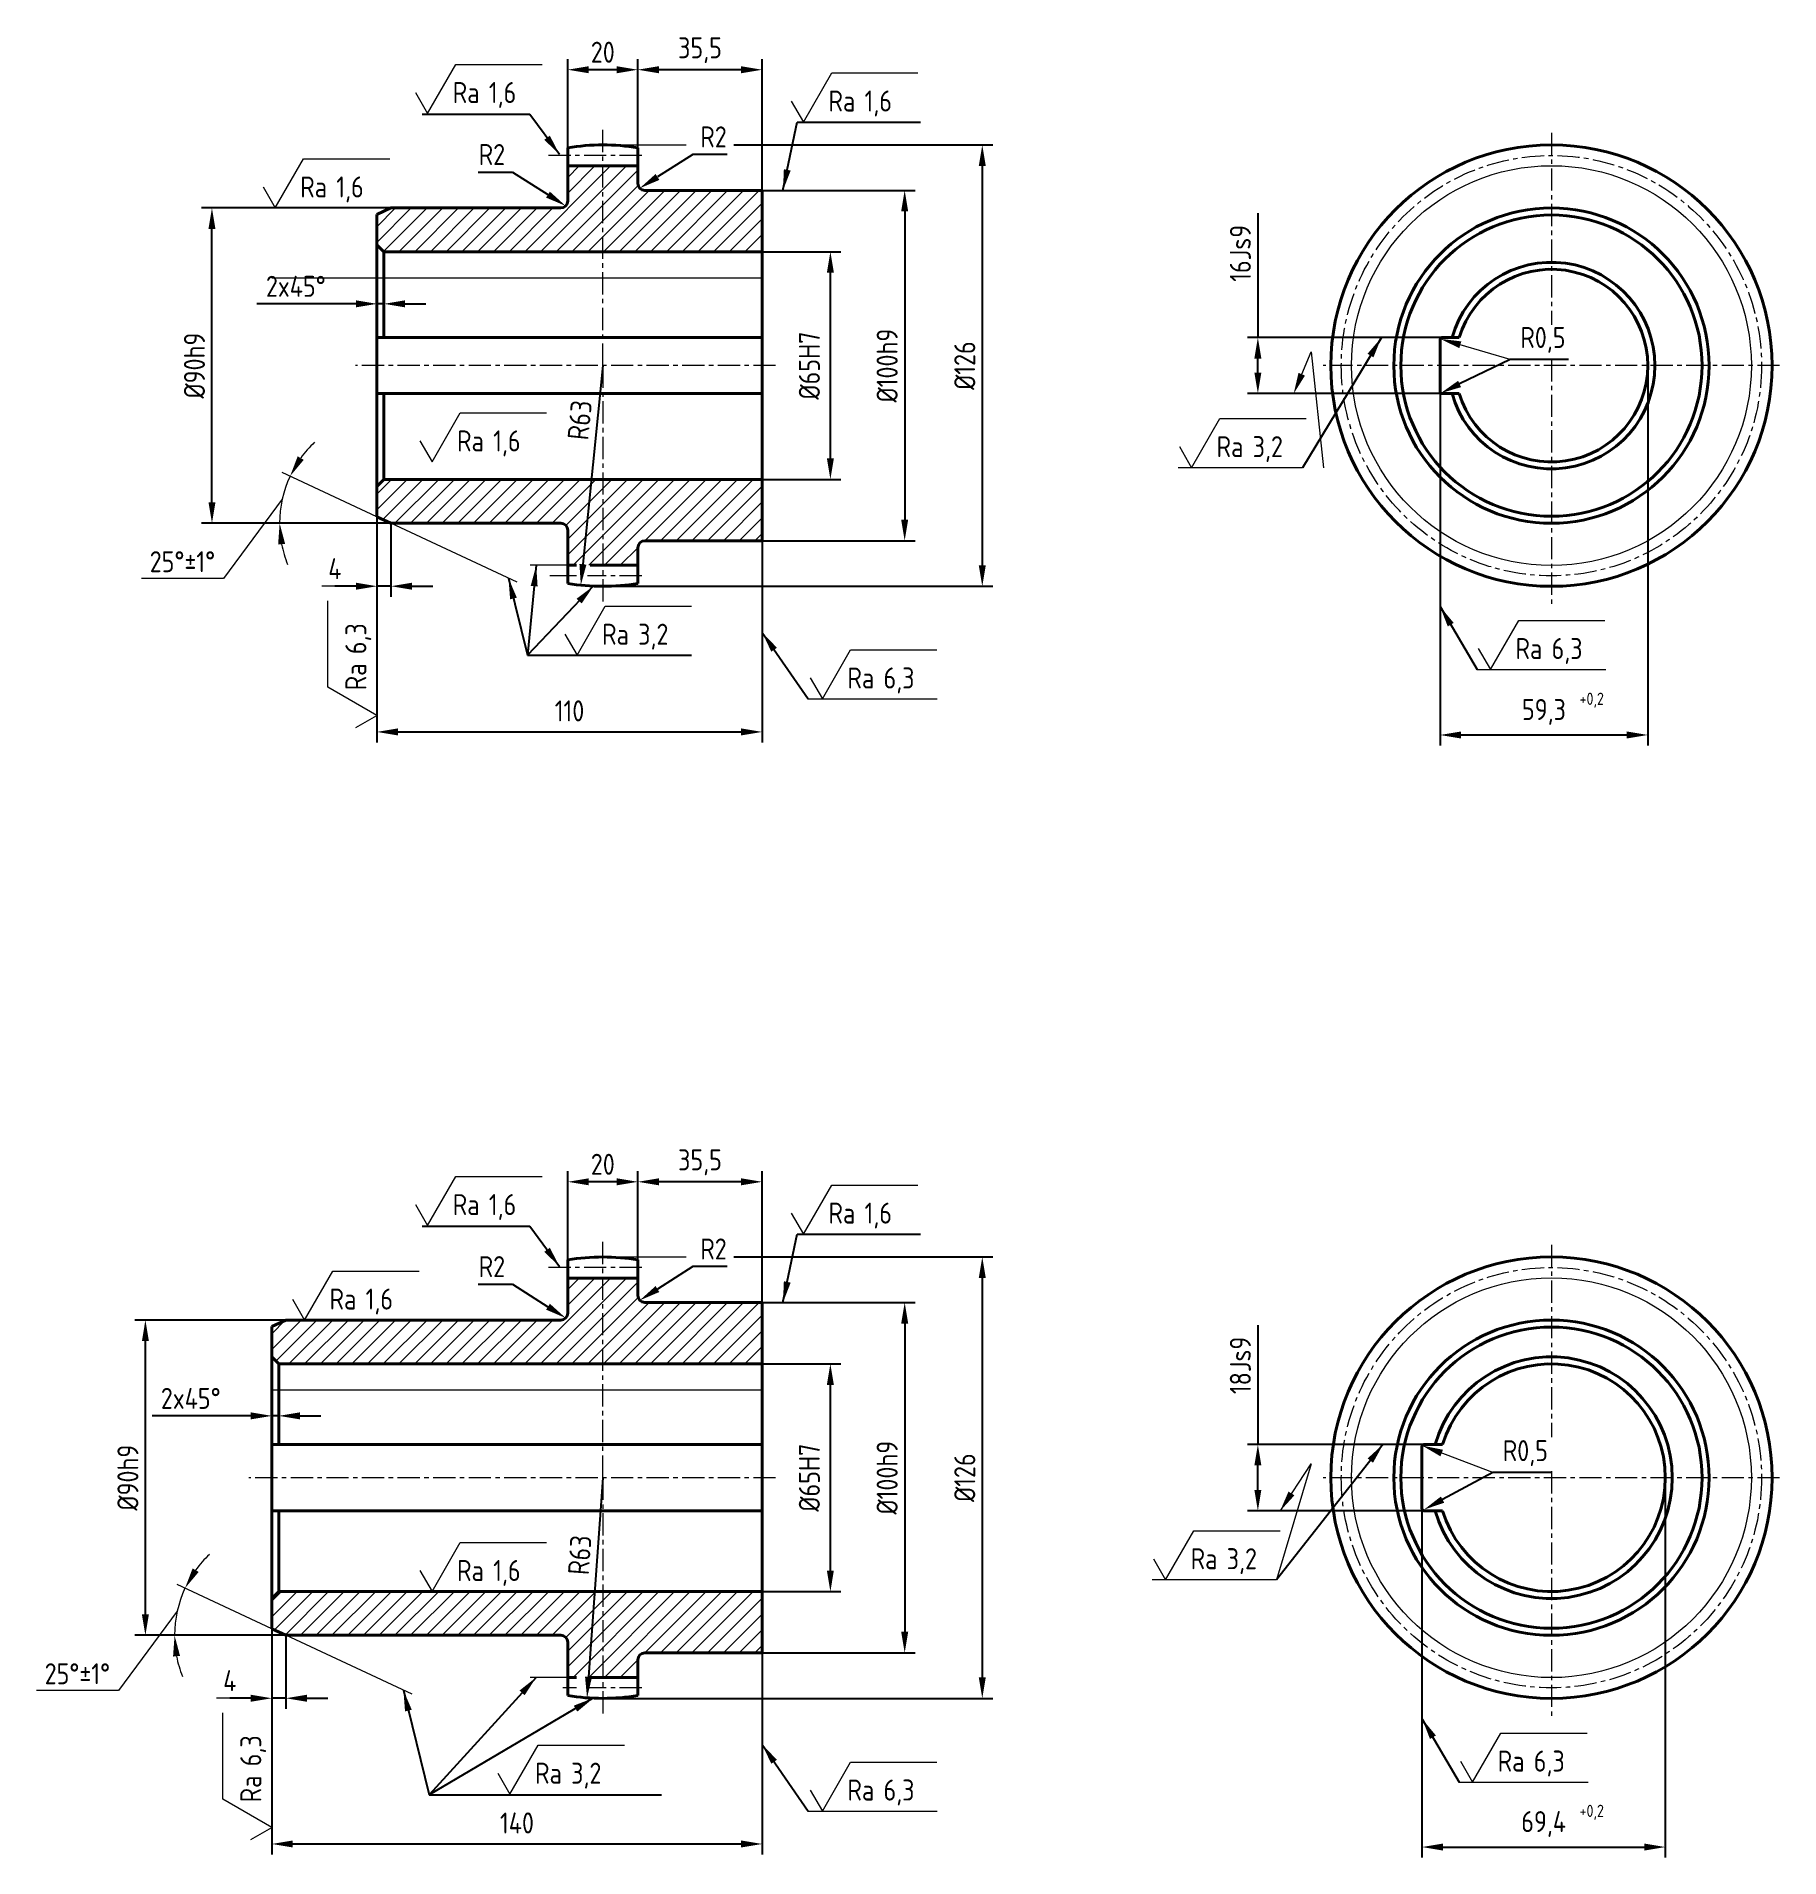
# Model space of a CAD drawing. Header units: millimetres. Extents: x 57 to 555, y -163 to 357.
import ezdxf

# ---------------------------------------------------------------- set-up
doc = ezdxf.new("R2010")
doc.units = ezdxf.units.MM
doc.linetypes.add('CENTER', pattern=[50.8, 31.75, -6.35, 6.35, -6.35])
doc.layers.get('Defpoints').update_dxf_attribs({"lineweight": 25})
for name, color, linetype, lineweight in [('Bord', 1, 'Continuous', 18), ('Cen', 5, 'CENTER', 18), ('Con', 6, 'Continuous', 40), ('Cont', 6, 'Continuous', 40), ('Dim', 7, 'Continuous', 18), ('Hatch', 2, 'Continuous', 18), ('Text', 3, 'Continuous', 18)]:
    doc.layers.add(name, color=color, linetype=linetype, lineweight=lineweight)
doc.styles.add('Style1', font='romans.shx', dxfattribs={"width": 0.8})
doc.dimstyles.new('DIA2', dxfattribs={"dimscale": 2, "dimtxt": 3, "dimasz": 3, "dimexe": 0.18, "dimexo": 0.0625, "dimgap": 1, "dimtad": 1, "dimdec": 0, "dimdsep": 46, "dimtxsty": 'Style1', "dimcen": 0.09, "dimclrt": 3, "dimadec": 0, "dimazin": 0, "dimtfac": 1, "dimtdec": 0, "dimtmove": 0, "dimatfit": 0, "dimfxl": 1, "dimtolj": 1, "dimarcsym": 0})
doc.dimstyles.new('LIN 2', dxfattribs={"dimscale": 2, "dimtxt": 3, "dimasz": 3, "dimexe": 1.5, "dimexo": 0, "dimgap": 1.5, "dimtad": 1, "dimtoh": 1, "dimdec": 4, "dimrnd": 1, "dimdsep": 46, "dimtxsty": 'Style1', "dimcen": 0, "dimdle": 2, "dimclrd": 256, "dimclrt": 3, "dimadec": 0, "dimazin": 0, "dimtfac": 0.666667, "dimtdec": 4, "dimtmove": 0, "dimatfit": 3, "dimfxl": 1, "dimtvp": 0.833333, "dimtolj": 1, "dimtzin": 0, "dimarcsym": 0})
doc.dimstyles.new('LIN2', dxfattribs={"dimscale": 2, "dimtxt": 3, "dimasz": 3, "dimexe": 1.5, "dimexo": 0, "dimgap": 1, "dimtad": 1, "dimdec": 1, "dimzin": 13, "dimdsep": 46, "dimtxsty": 'Style1', "dimcen": 0, "dimclrt": 3, "dimadec": 0, "dimazin": 0, "dimtfac": 1, "dimtdec": 1, "dimtmove": 1, "dimatfit": 2, "dimfxl": 1, "dimtolj": 1, "dimtzin": 13, "dimarcsym": 0})
doc.dimstyles.new('RAD2', dxfattribs={"dimscale": 2, "dimtxt": 3, "dimasz": 3, "dimexe": 1.5, "dimexo": 0, "dimgap": 1, "dimtad": 1, "dimtoh": 1, "dimdec": 0, "dimzin": 13, "dimdsep": 46, "dimtxsty": 'Style1', "dimcen": 0, "dimclrt": 3, "dimadec": 0, "dimazin": 0, "dimtfac": 1, "dimtdec": 0, "dimtmove": 0, "dimatfit": 3, "dimfxl": 1, "dimtolj": 1, "dimtzin": 13, "dimarcsym": 0})

msp = doc.modelspace()

# ---------------------------------------------------------------- texts
at = {"layer": 'Dim', "color": 3, "char_height": 6, "attachment_point": 5, "style": 'Style1'}
for insert in [(98.63379, 206.69345), (68.63379, -110.76471)]:
    msp.add_mtext('25°±1°', dxfattribs=dict(at, insert=insert))
at = {"layer": 'Text', "style": 'Style1', "width": 0.8}
for p in [(497.51701, 165.80962), (497.51701, -151.64854)]:
    msp.add_text('+0,2', height=3.5, dxfattribs=at).set_placement(p)

# ---------------------------------------------------------------- blocks, each defined once
blk = doc.blocks.new('*D7')
at = {"layer": 'Defpoints', "color": 0, "transparency": 16777216}
for p in [(206.37, 309.33), (208.06, 308.25)]:
    blk.add_point(p, dxfattribs=at)
at = {"layer": 'Dim', "color": 0, "lineweight": -2, "transparency": 16777216}
for p, q in [((183.11, 317.92), (192.88, 317.92)), ((192.88, 317.92), (203, 311.47))]:
    blk.add_line(p, q, dxfattribs=at)
at = {"layer": 'Dim', "color": 0, "transparency": 16777216}
blk.add_solid([(203.54, 312.32), (202.46, 310.63), (208.06, 308.25)], dxfattribs=at)
at = {"layer": 'Dim', "color": 3, "transparency": 16777216, "insert": (186.99, 322.92), "char_height": 6, "attachment_point": 5, "style": 'Style1'}
blk.add_mtext('\\A1;R2', dxfattribs=at)
blk = doc.blocks.new('sherISO_01')
at = {"layer": 'Text'}
blk.add_line((4.04, 7), (16.36, 7), dxfattribs=at)
blk.add_lwpolyline([(-1.73, 3), (0, 0), (4.04, 7)], dxfattribs=at)
at = {"layer": 'Text', "style": 'Style1', "width": 0.8}
blk.add_text('Ra', height=3, dxfattribs=at).set_placement((3.58, 1.5))
blk.add_attdef('12,5', (8.73, 1.5), '', height=3, dxfattribs=at)
blk = doc.blocks.new('*D8')
at = {"layer": 'Defpoints', "color": 0, "transparency": 16777216}
for p in [(107.06, 307.67), (183.84, 307.67), (182.84, 217.67)]:
    blk.add_point(p, dxfattribs=at)
at = {"layer": 'Dim', "color": 0, "lineweight": -2, "transparency": 16777216}
for p, q in [((183.84, 307.67), (104.06, 307.67)), ((107.06, 223.67), (107.06, 301.67)), ((182.84, 217.67), (104.06, 217.67))]:
    blk.add_line(p, q, dxfattribs=at)
at = {"layer": 'Dim', "color": 0, "transparency": 16777216}
for points in [[(106.06, 301.67), (108.06, 301.67), (107.06, 307.67)], [(106.06, 223.67), (108.06, 223.67), (107.06, 217.67)]]:
    blk.add_solid(points, dxfattribs=at)
at = {"layer": 'Dim', "color": 3, "transparency": 16777216, "insert": (102.06, 262.67), "char_height": 6, "attachment_point": 5, "rotation": 90, "style": 'Style1'}
blk.add_mtext('\\A1;%%C90h9', dxfattribs=at)
blk = doc.blocks.new('*D9')
at = {"layer": 'Defpoints', "color": 0, "transparency": 16777216}
for p in [(154.15, 219.53), (158.15, 217.67), (154.15, 199.69)]:
    blk.add_point(p, dxfattribs=at)
at = {"layer": 'Dim', "color": 0, "lineweight": -2, "transparency": 16777216}
for p, q in [((154.15, 219.53), (154.15, 196.69)), ((158.15, 217.67), (158.15, 196.69)), ((148.15, 199.69), (142.15, 199.69)), ((158.15, 199.69), (154.15, 199.69)), ((164.15, 199.69), (170.15, 199.69))]:
    blk.add_line(p, q, dxfattribs=at)
at = {"layer": 'Dim', "color": 0, "transparency": 16777216}
for points in [[(148.15, 200.69), (148.15, 198.69), (154.15, 199.69)], [(164.15, 200.69), (164.15, 198.69), (158.15, 199.69)]]:
    blk.add_solid(points, dxfattribs=at)
at = {"layer": 'Dim', "color": 3, "transparency": 16777216, "insert": (142.15, 204.69), "char_height": 6, "attachment_point": 5, "style": 'Style1'}
blk.add_mtext('\\A1;4', dxfattribs=at)
blk = doc.blocks.new('*D10')
at = {"layer": 'Defpoints', "color": 0, "transparency": 16777216}
for p in [(154.15, 280.3), (154.15, 277.54), (156.15, 277.54)]:
    blk.add_point(p, dxfattribs=at)
at = {"layer": 'Dim', "color": 0, "lineweight": -2, "transparency": 16777216}
for p, q in [((154.15, 277.54), (154.15, 283.3)), ((156.15, 277.54), (156.15, 283.3)), ((148.15, 280.3), (119.86, 280.3)), ((156.15, 280.3), (154.15, 280.3)), ((162.15, 280.3), (168.15, 280.3))]:
    blk.add_line(p, q, dxfattribs=at)
at = {"layer": 'Dim', "color": 0, "transparency": 16777216}
for points in [[(148.15, 281.3), (148.15, 279.3), (154.15, 280.3)], [(162.15, 281.3), (162.15, 279.3), (156.15, 280.3)]]:
    blk.add_solid(points, dxfattribs=at)
at = {"layer": 'Dim', "color": 3, "transparency": 16777216, "insert": (131, 285.3), "char_height": 6, "attachment_point": 5, "style": 'Style1'}
blk.add_mtext('\\A1;2x45%%D', dxfattribs=at)
blk = doc.blocks.new('*D11')
at = {"layer": 'Defpoints', "color": 0, "transparency": 16777216}
for p in [(218.65, 262.67), (212.38, 199.98)]:
    blk.add_point(p, dxfattribs=at)
at = {"layer": 'Dim', "color": 0, "lineweight": -2, "transparency": 16777216}
blk.add_line((218.65, 262.67), (212.98, 205.95), dxfattribs=at)
at = {"layer": 'Dim', "color": 0, "transparency": 16777216}
blk.add_solid([(211.98, 206.05), (213.97, 205.85), (212.38, 199.98)], dxfattribs=at)
at = {"layer": 'Dim', "color": 3, "transparency": 16777216, "insert": (212.07, 247.11), "char_height": 6, "attachment_point": 5, "rotation": 84.2908, "style": 'Style1'}
blk.add_mtext('\\A1;R63', dxfattribs=at)
blk = doc.blocks.new('*D12')
at = {"layer": 'Defpoints', "color": 0, "transparency": 16777216}
for p in [(405.68, 270.67), (458.21, 270.67), (458.21, 254.67)]:
    blk.add_point(p, dxfattribs=at)
at = {"layer": 'Dim', "color": 0, "lineweight": -2, "transparency": 16777216}
for p, q in [((405.68, 306.2), (405.68, 270.67)), ((458.21, 270.67), (402.68, 270.67)), ((405.68, 260.67), (405.68, 264.67)), ((458.21, 254.67), (402.68, 254.67))]:
    blk.add_line(p, q, dxfattribs=at)
at = {"layer": 'Dim', "color": 0, "transparency": 16777216}
for points in [[(404.68, 264.67), (406.68, 264.67), (405.68, 270.67)], [(404.68, 260.67), (406.68, 260.67), (405.68, 254.67)]]:
    blk.add_solid(points, dxfattribs=at)
at = {"layer": 'Dim', "color": 3, "transparency": 16777216, "insert": (400.68, 294.71), "char_height": 6, "attachment_point": 5, "rotation": 90, "style": 'Style1'}
blk.add_mtext('\\A1;16Js9', dxfattribs=at)
blk = doc.blocks.new('*D13')
at = {"layer": 'Defpoints', "color": 0, "transparency": 16777216}
for p in [(264.15, 312.67), (264.15, 212.67), (304.84, 212.67)]:
    blk.add_point(p, dxfattribs=at)
at = {"layer": 'Dim', "color": 0, "lineweight": -2, "transparency": 16777216}
for p, q in [((264.15, 312.67), (307.84, 312.67)), ((304.84, 306.67), (304.84, 218.67)), ((264.15, 212.67), (307.84, 212.67))]:
    blk.add_line(p, q, dxfattribs=at)
at = {"layer": 'Dim', "color": 0, "transparency": 16777216}
for points in [[(303.84, 306.67), (305.84, 306.67), (304.84, 312.67)], [(303.84, 218.67), (305.84, 218.67), (304.84, 212.67)]]:
    blk.add_solid(points, dxfattribs=at)
at = {"layer": 'Dim', "color": 3, "transparency": 16777216, "insert": (299.84, 262.67), "char_height": 6, "attachment_point": 5, "rotation": 90, "style": 'Style1'}
blk.add_mtext('\\A1;%%C100h9', dxfattribs=at)
blk = doc.blocks.new('*D14')
at = {"layer": 'Defpoints', "color": 0, "transparency": 16777216}
for p in [(256.05, 325.67), (218.65, 199.67), (327, 199.67)]:
    blk.add_point(p, dxfattribs=at)
at = {"layer": 'Dim', "color": 0, "lineweight": -2, "transparency": 16777216}
for p, q in [((256.05, 325.67), (330, 325.67)), ((327, 319.67), (327, 205.67)), ((218.65, 199.67), (330, 199.67))]:
    blk.add_line(p, q, dxfattribs=at)
at = {"layer": 'Dim', "color": 0, "transparency": 16777216}
for points in [[(326, 319.67), (328, 319.67), (327, 325.67)], [(326, 205.67), (328, 205.67), (327, 199.67)]]:
    blk.add_solid(points, dxfattribs=at)
at = {"layer": 'Dim', "color": 3, "transparency": 16777216, "insert": (322, 262.67), "char_height": 6, "attachment_point": 5, "rotation": 90, "style": 'Style1'}
blk.add_mtext('\\A1;%%C126', dxfattribs=at)
blk = doc.blocks.new('*D15')
at = {"layer": 'Defpoints', "color": 0, "transparency": 16777216}
for p in [(208.65, 347.13), (208.65, 324.87), (228.65, 324.87)]:
    blk.add_point(p, dxfattribs=at)
at = {"layer": 'Dim', "color": 0, "lineweight": -2, "transparency": 16777216}
for p, q in [((208.65, 324.87), (208.65, 350.13)), ((228.65, 324.87), (228.65, 350.13)), ((222.65, 347.13), (214.65, 347.13))]:
    blk.add_line(p, q, dxfattribs=at)
at = {"layer": 'Dim', "color": 0, "transparency": 16777216}
for points in [[(214.65, 348.13), (214.65, 346.13), (208.65, 347.13)], [(222.65, 348.13), (222.65, 346.13), (228.65, 347.13)]]:
    blk.add_solid(points, dxfattribs=at)
at = {"layer": 'Dim', "color": 3, "transparency": 16777216, "insert": (218.65, 352.13), "char_height": 6, "attachment_point": 5, "style": 'Style1'}
blk.add_mtext('\\A1;20', dxfattribs=at)
blk = doc.blocks.new('*D16')
at = {"layer": 'Defpoints', "color": 0, "transparency": 16777216}
for p in [(228.65, 347.13), (228.65, 324.87), (264.15, 312.67)]:
    blk.add_point(p, dxfattribs=at)
at = {"layer": 'Dim', "color": 0, "lineweight": -2, "transparency": 16777216}
for p, q in [((228.65, 324.87), (228.65, 350.13)), ((264.15, 312.67), (264.15, 350.13)), ((258.15, 347.13), (234.65, 347.13))]:
    blk.add_line(p, q, dxfattribs=at)
at = {"layer": 'Dim', "color": 0, "transparency": 16777216}
for points in [[(234.65, 348.13), (234.65, 346.13), (228.65, 347.13)], [(258.15, 348.13), (258.15, 346.13), (264.15, 347.13)]]:
    blk.add_solid(points, dxfattribs=at)
at = {"layer": 'Dim', "color": 3, "transparency": 16777216, "insert": (246.4, 352.7), "char_height": 6, "attachment_point": 5, "style": 'Style1'}
blk.add_mtext('\\A1;35,5', dxfattribs=at)
blk = doc.blocks.new('*D17')
at = {"layer": 'Defpoints', "color": 0, "transparency": 16777216}
for p in [(229.19, 313.29), (230.88, 314.37)]:
    blk.add_point(p, dxfattribs=at)
at = {"layer": 'Dim', "color": 0, "lineweight": -2, "transparency": 16777216}
for p, q in [((244.38, 322.96), (234.25, 316.52)), ((254.15, 322.96), (244.38, 322.96))]:
    blk.add_line(p, q, dxfattribs=at)
at = {"layer": 'Dim', "color": 0, "transparency": 16777216}
blk.add_solid([(233.72, 317.36), (234.79, 315.67), (229.19, 313.29)], dxfattribs=at)
at = {"layer": 'Dim', "color": 3, "transparency": 16777216, "insert": (250.26, 327.96), "char_height": 6, "attachment_point": 5, "style": 'Style1'}
blk.add_mtext('\\A1;R2', dxfattribs=at)
blk = doc.blocks.new('*D18')
at = {"layer": 'Defpoints', "color": 0, "transparency": 16777216}
for p in [(457.88, 254.8), (458.33, 255.02)]:
    blk.add_point(p, dxfattribs=at)
at = {"layer": 'Dim', "color": 0, "lineweight": -2, "transparency": 16777216}
for p, q in [((477.75, 264.43), (463.28, 257.42)), ((494.38, 264.43), (477.75, 264.43))]:
    blk.add_line(p, q, dxfattribs=at)
at = {"layer": 'Dim', "color": 0, "transparency": 16777216}
blk.add_solid([(462.84, 258.32), (463.71, 256.52), (457.88, 254.8)], dxfattribs=at)
at = {"layer": 'Dim', "color": 3, "transparency": 16777216, "insert": (487.07, 270), "char_height": 6, "attachment_point": 5, "style": 'Style1'}
blk.add_mtext('\\A1;R0,5', dxfattribs=at)
blk = doc.blocks.new('*D19')
at = {"layer": 'Defpoints', "color": 0, "transparency": 16777216}
for p in [(264.15, 295.17), (283.63, 295.17), (264.15, 230.17)]:
    blk.add_point(p, dxfattribs=at)
at = {"layer": 'Dim', "color": 0, "lineweight": -2, "transparency": 16777216}
for p, q in [((264.15, 295.17), (286.63, 295.17)), ((264.15, 230.17), (286.63, 230.17))]:
    blk.add_line(p, q, dxfattribs=at)
at = {"layer": 'Dim', "lineweight": -2, "transparency": 16777216}
blk.add_line((283.63, 236.17), (283.63, 289.17), dxfattribs=at)
at = {"layer": 'Dim', "transparency": 16777216}
for points in [[(282.63, 289.17), (284.63, 289.17), (283.63, 295.17)], [(282.63, 236.17), (284.63, 236.17), (283.63, 230.17)]]:
    blk.add_solid(points, dxfattribs=at)
at = {"layer": 'Dim', "color": 3, "transparency": 16777216, "insert": (277.63, 262.67), "char_height": 6, "attachment_point": 5, "rotation": 90, "style": 'Style1'}
blk.add_mtext('\\A1;%%C65H7', dxfattribs=at)
blk = doc.blocks.new('*D20')
at = {"layer": 'Defpoints', "color": 0, "transparency": 16777216}
for p in [(154.15, 219.53), (264.15, 212.67), (264.15, 158.1)]:
    blk.add_point(p, dxfattribs=at)
at = {"layer": 'Dim', "color": 0, "lineweight": -2, "transparency": 16777216}
for p, q in [((154.15, 219.53), (154.15, 155.1)), ((264.15, 212.67), (264.15, 155.1))]:
    blk.add_line(p, q, dxfattribs=at)
at = {"layer": 'Dim', "lineweight": -2, "transparency": 16777216}
blk.add_line((160.15, 158.1), (258.15, 158.1), dxfattribs=at)
at = {"layer": 'Dim', "transparency": 16777216}
for points in [[(160.15, 159.1), (160.15, 157.1), (154.15, 158.1)], [(258.15, 159.1), (258.15, 157.1), (264.15, 158.1)]]:
    blk.add_solid(points, dxfattribs=at)
at = {"layer": 'Dim', "color": 3, "transparency": 16777216, "insert": (209.15, 164.1), "char_height": 6, "attachment_point": 5, "style": 'Style1'}
blk.add_mtext('\\A1;110', dxfattribs=at)
blk = doc.blocks.new('*D21')
at = {"layer": 'Defpoints', "color": 0, "transparency": 16777216}
for p in [(517.01, 262.67), (457.71, 255.17), (517.01, 157.22)]:
    blk.add_point(p, dxfattribs=at)
at = {"layer": 'Dim', "color": 0, "lineweight": -2, "transparency": 16777216}
for p, q in [((517.01, 262.67), (517.01, 154.22)), ((457.71, 255.17), (457.71, 154.22))]:
    blk.add_line(p, q, dxfattribs=at)
at = {"layer": 'Dim', "lineweight": -2, "transparency": 16777216}
blk.add_line((463.71, 157.22), (511.01, 157.22), dxfattribs=at)
at = {"layer": 'Dim', "transparency": 16777216}
for points in [[(463.71, 158.22), (463.71, 156.22), (457.71, 157.22)], [(511.01, 158.22), (511.01, 156.22), (517.01, 157.22)]]:
    blk.add_solid(points, dxfattribs=at)
at = {"layer": 'Dim', "color": 3, "transparency": 16777216, "insert": (487.36, 163.79), "char_height": 6, "attachment_point": 5, "style": 'Style1'}
blk.add_mtext('\\A1;59,3', dxfattribs=at)
blk = doc.blocks.new('*D31')
at = {"layer": 'Defpoints', "color": 0, "transparency": 16777216}
for p in [(206.37, -8.13), (208.06, -9.21)]:
    blk.add_point(p, dxfattribs=at)
at = {"layer": 'Dim', "color": 0, "lineweight": -2, "transparency": 16777216}
for p, q in [((183.11, 0.46), (192.88, 0.46)), ((192.88, 0.46), (203, -5.98))]:
    blk.add_line(p, q, dxfattribs=at)
at = {"layer": 'Dim', "color": 0, "transparency": 16777216}
blk.add_solid([(203.54, -5.14), (202.46, -6.83), (208.06, -9.21)], dxfattribs=at)
at = {"layer": 'Dim', "color": 3, "transparency": 16777216, "insert": (186.99, 5.46), "char_height": 6, "attachment_point": 5, "style": 'Style1'}
blk.add_mtext('\\A1;R2', dxfattribs=at)
blk = doc.blocks.new('*D32')
at = {"layer": 'Defpoints', "color": 0, "transparency": 16777216}
for p in [(88.06, -9.79), (153.84, -9.79), (152.84, -99.79)]:
    blk.add_point(p, dxfattribs=at)
at = {"layer": 'Dim', "color": 0, "lineweight": -2, "transparency": 16777216}
for p, q in [((153.84, -9.79), (85.06, -9.79)), ((88.06, -93.79), (88.06, -15.79)), ((152.84, -99.79), (85.06, -99.79))]:
    blk.add_line(p, q, dxfattribs=at)
at = {"layer": 'Dim', "color": 0, "transparency": 16777216}
for points in [[(87.06, -15.79), (89.06, -15.79), (88.06, -9.79)], [(87.06, -93.79), (89.06, -93.79), (88.06, -99.79)]]:
    blk.add_solid(points, dxfattribs=at)
at = {"layer": 'Dim', "color": 3, "transparency": 16777216, "insert": (83.06, -54.79), "char_height": 6, "attachment_point": 5, "rotation": 90, "style": 'Style1'}
blk.add_mtext('\\A1;%%C90h9', dxfattribs=at)
blk = doc.blocks.new('*D33')
at = {"layer": 'Defpoints', "color": 0, "transparency": 16777216}
for p in [(124.15, -97.93), (128.15, -99.79), (124.15, -117.76)]:
    blk.add_point(p, dxfattribs=at)
at = {"layer": 'Dim', "color": 0, "lineweight": -2, "transparency": 16777216}
for p, q in [((124.15, -97.93), (124.15, -120.76)), ((128.15, -99.79), (128.15, -120.76)), ((118.15, -117.76), (112.15, -117.76)), ((128.15, -117.76), (124.15, -117.76)), ((134.15, -117.76), (140.15, -117.76))]:
    blk.add_line(p, q, dxfattribs=at)
at = {"layer": 'Dim', "color": 0, "transparency": 16777216}
for points in [[(118.15, -116.76), (118.15, -118.76), (124.15, -117.76)], [(134.15, -116.76), (134.15, -118.76), (128.15, -117.76)]]:
    blk.add_solid(points, dxfattribs=at)
at = {"layer": 'Dim', "color": 3, "transparency": 16777216, "insert": (112.15, -112.76), "char_height": 6, "attachment_point": 5, "style": 'Style1'}
blk.add_mtext('\\A1;4', dxfattribs=at)
blk = doc.blocks.new('*D34')
at = {"layer": 'Defpoints', "color": 0, "transparency": 16777216}
for p in [(124.15, -37.15), (124.15, -39.92), (126.15, -39.92)]:
    blk.add_point(p, dxfattribs=at)
at = {"layer": 'Dim', "color": 0, "lineweight": -2, "transparency": 16777216}
for p, q in [((124.15, -39.92), (124.15, -34.15)), ((126.15, -39.92), (126.15, -34.15)), ((118.15, -37.15), (89.98, -37.15)), ((126.15, -37.15), (124.15, -37.15)), ((132.15, -37.15), (138.15, -37.15))]:
    blk.add_line(p, q, dxfattribs=at)
at = {"layer": 'Dim', "color": 0, "transparency": 16777216}
for points in [[(118.15, -36.15), (118.15, -38.15), (124.15, -37.15)], [(132.15, -36.15), (132.15, -38.15), (126.15, -37.15)]]:
    blk.add_solid(points, dxfattribs=at)
at = {"layer": 'Dim', "color": 3, "transparency": 16777216, "insert": (101, -32.15), "char_height": 6, "attachment_point": 5, "style": 'Style1'}
blk.add_mtext('\\A1;2x45%%D', dxfattribs=at)
blk = doc.blocks.new('*D35')
at = {"layer": 'Defpoints', "color": 0, "transparency": 16777216}
for p in [(218.65, -54.79), (214.15, -117.63)]:
    blk.add_point(p, dxfattribs=at)
at = {"layer": 'Dim', "color": 0, "lineweight": -2, "transparency": 16777216}
blk.add_line((218.65, -54.79), (214.58, -111.65), dxfattribs=at)
at = {"layer": 'Dim', "color": 0, "transparency": 16777216}
blk.add_solid([(213.58, -111.58), (215.58, -111.72), (214.15, -117.63)], dxfattribs=at)
at = {"layer": 'Dim', "color": 3, "transparency": 16777216, "insert": (212.06, -76.87), "char_height": 6, "attachment_point": 5, "rotation": 85.9078, "style": 'Style1'}
blk.add_mtext('\\A1;R63', dxfattribs=at)
blk = doc.blocks.new('*D36')
at = {"layer": 'Defpoints', "color": 0, "transparency": 16777216}
for p in [(405.68, -45.29), (456.34, -45.29), (456.34, -64.29)]:
    blk.add_point(p, dxfattribs=at)
at = {"layer": 'Dim', "color": 0, "lineweight": -2, "transparency": 16777216}
for p, q in [((405.68, -11.26), (405.68, -45.29)), ((456.34, -45.29), (402.68, -45.29)), ((405.68, -58.29), (405.68, -51.29)), ((456.34, -64.29), (402.68, -64.29))]:
    blk.add_line(p, q, dxfattribs=at)
at = {"layer": 'Dim', "color": 0, "transparency": 16777216}
for points in [[(404.68, -51.29), (406.68, -51.29), (405.68, -45.29)], [(404.68, -58.29), (406.68, -58.29), (405.68, -64.29)]]:
    blk.add_solid(points, dxfattribs=at)
at = {"layer": 'Dim', "color": 3, "transparency": 16777216, "insert": (400.68, -22.75), "char_height": 6, "attachment_point": 5, "rotation": 90, "style": 'Style1'}
blk.add_mtext('\\A1;18Js9', dxfattribs=at)
blk = doc.blocks.new('*D37')
at = {"layer": 'Defpoints', "color": 0, "transparency": 16777216}
for p in [(264.15, -4.79), (264.15, -104.79), (304.84, -104.79)]:
    blk.add_point(p, dxfattribs=at)
at = {"layer": 'Dim', "color": 0, "lineweight": -2, "transparency": 16777216}
for p, q in [((264.15, -4.79), (307.84, -4.79)), ((304.84, -10.79), (304.84, -98.79)), ((264.15, -104.79), (307.84, -104.79))]:
    blk.add_line(p, q, dxfattribs=at)
at = {"layer": 'Dim', "color": 0, "transparency": 16777216}
for points in [[(303.84, -10.79), (305.84, -10.79), (304.84, -4.79)], [(303.84, -98.79), (305.84, -98.79), (304.84, -104.79)]]:
    blk.add_solid(points, dxfattribs=at)
at = {"layer": 'Dim', "color": 3, "transparency": 16777216, "insert": (299.84, -54.79), "char_height": 6, "attachment_point": 5, "rotation": 90, "style": 'Style1'}
blk.add_mtext('\\A1;%%C100h9', dxfattribs=at)
blk = doc.blocks.new('*D38')
at = {"layer": 'Defpoints', "color": 0, "transparency": 16777216}
for p in [(256.05, 8.21), (218.65, -117.79), (327, -117.79)]:
    blk.add_point(p, dxfattribs=at)
at = {"layer": 'Dim', "color": 0, "lineweight": -2, "transparency": 16777216}
for p, q in [((256.05, 8.21), (330, 8.21)), ((327, 2.21), (327, -111.79)), ((218.65, -117.79), (330, -117.79))]:
    blk.add_line(p, q, dxfattribs=at)
at = {"layer": 'Dim', "color": 0, "transparency": 16777216}
for points in [[(326, 2.21), (328, 2.21), (327, 8.21)], [(326, -111.79), (328, -111.79), (327, -117.79)]]:
    blk.add_solid(points, dxfattribs=at)
at = {"layer": 'Dim', "color": 3, "transparency": 16777216, "insert": (322, -54.79), "char_height": 6, "attachment_point": 5, "rotation": 90, "style": 'Style1'}
blk.add_mtext('\\A1;%%C126', dxfattribs=at)
blk = doc.blocks.new('*D39')
at = {"layer": 'Defpoints', "color": 0, "transparency": 16777216}
for p in [(208.65, 29.67), (208.65, 7.41), (228.65, 7.41)]:
    blk.add_point(p, dxfattribs=at)
at = {"layer": 'Dim', "color": 0, "lineweight": -2, "transparency": 16777216}
for p, q in [((208.65, 7.41), (208.65, 32.67)), ((228.65, 7.41), (228.65, 32.67)), ((222.65, 29.67), (214.65, 29.67))]:
    blk.add_line(p, q, dxfattribs=at)
at = {"layer": 'Dim', "color": 0, "transparency": 16777216}
for points in [[(214.65, 30.67), (214.65, 28.67), (208.65, 29.67)], [(222.65, 30.67), (222.65, 28.67), (228.65, 29.67)]]:
    blk.add_solid(points, dxfattribs=at)
at = {"layer": 'Dim', "color": 3, "transparency": 16777216, "insert": (218.65, 34.67), "char_height": 6, "attachment_point": 5, "style": 'Style1'}
blk.add_mtext('\\A1;20', dxfattribs=at)
blk = doc.blocks.new('*D40')
at = {"layer": 'Defpoints', "color": 0, "transparency": 16777216}
for p in [(228.65, 29.67), (228.65, 7.41), (264.15, -4.79)]:
    blk.add_point(p, dxfattribs=at)
at = {"layer": 'Dim', "color": 0, "lineweight": -2, "transparency": 16777216}
for p, q in [((228.65, 7.41), (228.65, 32.67)), ((264.15, -4.79), (264.15, 32.67)), ((258.15, 29.67), (234.65, 29.67))]:
    blk.add_line(p, q, dxfattribs=at)
at = {"layer": 'Dim', "color": 0, "transparency": 16777216}
for points in [[(234.65, 30.67), (234.65, 28.67), (228.65, 29.67)], [(258.15, 30.67), (258.15, 28.67), (264.15, 29.67)]]:
    blk.add_solid(points, dxfattribs=at)
at = {"layer": 'Dim', "color": 3, "transparency": 16777216, "insert": (246.4, 35.24), "char_height": 6, "attachment_point": 5, "style": 'Style1'}
blk.add_mtext('\\A1;35,5', dxfattribs=at)
blk = doc.blocks.new('*D41')
at = {"layer": 'Defpoints', "color": 0, "transparency": 16777216}
for p in [(229.19, -4.17), (230.88, -3.09)]:
    blk.add_point(p, dxfattribs=at)
at = {"layer": 'Dim', "color": 0, "lineweight": -2, "transparency": 16777216}
for p, q in [((244.38, 5.5), (234.25, -0.94)), ((254.15, 5.5), (244.38, 5.5))]:
    blk.add_line(p, q, dxfattribs=at)
at = {"layer": 'Dim', "color": 0, "transparency": 16777216}
blk.add_solid([(233.72, -0.1), (234.79, -1.79), (229.19, -4.17)], dxfattribs=at)
at = {"layer": 'Dim', "color": 3, "transparency": 16777216, "insert": (250.26, 10.5), "char_height": 6, "attachment_point": 5, "style": 'Style1'}
blk.add_mtext('\\A1;R2', dxfattribs=at)
blk = doc.blocks.new('*D42')
at = {"layer": 'Defpoints', "color": 0, "transparency": 16777216}
for p in [(452.68, -64.15), (453.12, -63.91)]:
    blk.add_point(p, dxfattribs=at)
at = {"layer": 'Dim', "color": 0, "lineweight": -2, "transparency": 16777216}
for p, q in [((472.74, -53.34), (458.4, -61.06)), ((489.37, -53.34), (472.74, -53.34)), ((452.68, -64.15), (453.12, -63.91))]:
    blk.add_line(p, q, dxfattribs=at)
at = {"layer": 'Dim', "color": 0, "transparency": 16777216}
blk.add_solid([(457.93, -60.18), (458.88, -61.94), (453.12, -63.91)], dxfattribs=at)
at = {"layer": 'Dim', "color": 3, "transparency": 16777216, "insert": (482.05, -47.77), "char_height": 6, "attachment_point": 5, "style": 'Style1'}
blk.add_mtext('\\A1;R0,5', dxfattribs=at)
blk = doc.blocks.new('*D44')
at = {"layer": 'Defpoints', "color": 0, "transparency": 16777216}
for p in [(264.15, -22.29), (283.63, -22.29), (264.15, -87.29)]:
    blk.add_point(p, dxfattribs=at)
at = {"layer": 'Dim', "color": 0, "lineweight": -2, "transparency": 16777216}
for p, q in [((264.15, -22.29), (286.63, -22.29)), ((264.15, -87.29), (286.63, -87.29))]:
    blk.add_line(p, q, dxfattribs=at)
at = {"layer": 'Dim', "lineweight": -2, "transparency": 16777216}
blk.add_line((283.63, -81.29), (283.63, -28.29), dxfattribs=at)
at = {"layer": 'Dim', "transparency": 16777216}
for points in [[(282.63, -28.29), (284.63, -28.29), (283.63, -22.29)], [(282.63, -81.29), (284.63, -81.29), (283.63, -87.29)]]:
    blk.add_solid(points, dxfattribs=at)
at = {"layer": 'Dim', "color": 3, "transparency": 16777216, "insert": (277.63, -54.79), "char_height": 6, "attachment_point": 5, "rotation": 90, "style": 'Style1'}
blk.add_mtext('\\A1;%%C65H7', dxfattribs=at)
blk = doc.blocks.new('*D45')
at = {"layer": 'Defpoints', "color": 0, "transparency": 16777216}
for p in [(124.15, -97.93), (264.15, -104.79), (264.15, -159.36)]:
    blk.add_point(p, dxfattribs=at)
at = {"layer": 'Dim', "color": 0, "lineweight": -2, "transparency": 16777216}
for p, q in [((124.15, -97.93), (124.15, -162.36)), ((264.15, -104.79), (264.15, -162.36))]:
    blk.add_line(p, q, dxfattribs=at)
at = {"layer": 'Dim', "lineweight": -2, "transparency": 16777216}
blk.add_line((130.15, -159.36), (258.15, -159.36), dxfattribs=at)
at = {"layer": 'Dim', "transparency": 16777216}
for points in [[(130.15, -158.36), (130.15, -160.36), (124.15, -159.36)], [(258.15, -158.36), (258.15, -160.36), (264.15, -159.36)]]:
    blk.add_solid(points, dxfattribs=at)
at = {"layer": 'Dim', "color": 3, "transparency": 16777216, "insert": (194.15, -153.36), "char_height": 6, "attachment_point": 5, "style": 'Style1'}
blk.add_mtext('\\A1;140', dxfattribs=at)
blk = doc.blocks.new('*D43')
at = {"layer": 'Defpoints', "color": 0, "transparency": 16777216}
for p in [(522.01, -54.79), (452.54, -62.29), (522.01, -160.24)]:
    blk.add_point(p, dxfattribs=at)
at = {"layer": 'Dim', "color": 0, "lineweight": -2, "transparency": 16777216}
for p, q in [((522.01, -54.79), (522.01, -163.24)), ((452.54, -62.29), (452.54, -163.24))]:
    blk.add_line(p, q, dxfattribs=at)
at = {"layer": 'Dim', "lineweight": -2, "transparency": 16777216}
blk.add_line((458.54, -160.24), (516.01, -160.24), dxfattribs=at)
at = {"layer": 'Dim', "transparency": 16777216}
for points in [[(458.54, -159.24), (458.54, -161.24), (452.54, -160.24)], [(516.01, -159.24), (516.01, -161.24), (522.01, -160.24)]]:
    blk.add_solid(points, dxfattribs=at)
at = {"layer": 'Dim', "color": 3, "transparency": 16777216, "insert": (487.27, -153.67), "char_height": 6, "attachment_point": 5, "style": 'Style1'}
blk.add_mtext('\\A1;69,4', dxfattribs=at)

# ---------------------------------------------------------------- dimensions: what is measured, and where the dimension line sits
at = {"layer": 'Dim'}
for base, p1, p2, picture, middle in [((208.64746, 347.12761), (228.64746, 324.86677), (208.64746, 324.86677), '*D15', (218.64746, 352.12761)), ((208.64746, 29.66944), (228.64746, 7.4086), (208.64746, 7.4086), '*D39', (218.64746, 34.66944))]:
    dim = msp.add_linear_dim(base=base, p1=p1, p2=p2, angle=180, dimstyle='LIN2', dxfattribs=at)
    dim.commit()
    dim.dimension.update_dxf_attribs({"geometry": picture, "text_midpoint": middle})
for base, p1, p2, angle, text, picture, middle in [((228.64746, 347.12761), (264.14746, 312.66548), (228.64746, 324.86677), 180, '35,5', '*D16', (246.39746, 352.69904)), ((327.00417, 199.66548), (256.04677, 325.66548), (218.64746, 199.66548), 90, '%%C<>', '*D14', (322.00417, 262.66548)), ((304.84381, 212.66548), (264.14746, 312.66548), (264.14746, 212.66548), 90, '%%C<>h9', '*D13', (299.84381, 262.66548)), ((228.64746, 29.66944), (264.14746, -4.79269), (228.64746, 7.4086), 180, '35,5', '*D40', (246.39746, 35.24087)), ((327.00417, -117.79269), (256.04677, 8.20731), (218.64746, -117.79269), 90, '%%C<>', '*D38', (322.00417, -54.79269)), ((304.84381, -104.79269), (264.14746, -4.79269), (264.14746, -104.79269), 90, '%%C<>h9', '*D37', (299.84381, -54.79269)), ((88.05619, -9.79269), (152.84043, -99.79269), (153.84043, -9.79269), 90, '%%C<>h9', '*D32', (83.05619, -54.79269))]:
    dim = msp.add_linear_dim(base=base, p1=p1, p2=p2, angle=angle, text=text, dimstyle='LIN2', dxfattribs=at)
    dim.commit()
    dim.dimension.update_dxf_attribs({"geometry": picture, "text_midpoint": middle})
for center, mpoint, dimstyle, picture, middle in [((230.88031, 314.36668), (229.19344, 313.29222), 'RAD2', '*D17', (250.26099, 322.96238)), ((206.3748, 309.32573), (208.06167, 308.25127), 'RAD2', '*D7', (186.99413, 317.92143)), ((218.64746, 262.66548), (212.3803, 199.97798), 'DIA2', '*D11', (217.0427, 246.61384)), ((230.88031, -3.09148), (229.19344, -4.16594), 'RAD2', '*D41', (250.26099, 5.50422)), ((206.3748, -8.13244), (208.06167, -9.2069), 'RAD2', '*D31', (186.99413, 0.46326)), ((218.64746, -54.79269), (214.15169, -117.63207), 'DIA2', '*D35', (217.0427, -77.22307))]:
    dim = msp.add_radius_dim(center=center, mpoint=mpoint, dimstyle=dimstyle, dxfattribs=at)
    dim.commit()
    dim.dimension.update_dxf_attribs({"geometry": picture, "text_midpoint": middle, "dimtype": 164})
for base, p1, p2, text, picture, middle in [((107.06135, 307.66548), (182.84043, 217.66548), (183.84043, 307.66548), '%%C<>h9', '*D8', (107.06135, 262.66548)), ((405.67956, 270.66548), (458.20575, 254.66548), (458.20575, 270.66548), '16Js9', '*D12', (406.50644, 294.70962)), ((405.67956, -45.29269), (456.33951, -64.29269), (456.33951, -45.29269), '18Js9', '*D36', (406.50644, -22.74854))]:
    dim = msp.add_linear_dim(base=base, p1=p1, p2=p2, angle=90, text=text, dimstyle='LIN2', dxfattribs=at)
    dim.commit()
    dim.dimension.update_dxf_attribs({"geometry": picture, "text_midpoint": middle, "dimtype": 160})
for base, p1, p2, picture, middle in [((283.63318, 295.16548), (264.14746, 230.16548), (264.14746, 295.16548), '*D19', (277.63318, 262.66548)), ((283.63318, -22.29269), (264.14746, -87.29269), (264.14746, -22.29269), '*D44', (277.63318, -54.79269))]:
    dim = msp.add_linear_dim(base=base, p1=p1, p2=p2, angle=90, text='%%C<>H7', dimstyle='LIN 2', override={"dimpost": ''}, dxfattribs=at)
    dim.commit()
    dim.dimension.update_dxf_attribs({"geometry": picture, "text_midpoint": middle})
for base, p1, p2, picture, middle in [((154.14746, 280.30487), (156.14746, 277.54168), (154.14746, 277.54168), '*D10', (131.0046, 280.30487)), ((124.14746, -37.1533), (126.14746, -39.91649), (124.14746, -39.91649), '*D34', (101.0046, -37.1533))]:
    dim = msp.add_linear_dim(base=base, p1=p1, p2=p2, angle=180, text='<>x45%%D', dimstyle='LIN2', override={"dimtmove": 0}, dxfattribs=at)
    dim.commit()
    dim.dimension.update_dxf_attribs({"geometry": picture, "text_midpoint": middle, "dimtype": 160})
for center, mpoint, picture, middle in [((458.32701, 255.01802), (457.87706, 254.79998), '*D18', (477.7511, 264.43077)), ((452.6822, -64.14624), (453.12236, -63.90904), '*D42', (472.7401, -53.33716))]:
    dim = msp.add_radius_dim(center=center, mpoint=mpoint, text='R0,5', dimstyle='RAD2', override={"dimtmove": 1}, dxfattribs=at)
    dim.commit()
    dim.dimension.update_dxf_attribs({"geometry": picture, "text_midpoint": middle, "dimtype": 164})
dim = msp.add_linear_dim(base=(517.00575, 157.2181), p1=(457.70575, 255.16548), p2=(517.00575, 262.66548), text='<>,3', dimstyle='LIN 2', dxfattribs=at)
dim.commit()
dim.dimension.update_dxf_attribs({"geometry": '*D21', "text_midpoint": (487.35575, 163.78953)})
for base, p1, p2, picture, middle in [((154.14746, 199.69368), (158.14746, 217.66548), (154.14746, 219.53071), '*D9', (142.14746, 199.69368)), ((124.14746, -117.76448), (128.14746, -99.79269), (124.14746, -97.92746), '*D33', (112.14746, -117.76448))]:
    dim = msp.add_linear_dim(base=base, p1=p1, p2=p2, angle=180, dimstyle='LIN2', dxfattribs=at)
    dim.commit()
    dim.dimension.update_dxf_attribs({"geometry": picture, "text_midpoint": middle, "dimtype": 160})
for base, p1, p2, picture, middle in [((264.14746, 158.10263), (154.14746, 219.53071), (264.14746, 212.66548), '*D20', (209.14746, 164.10263)), ((264.14746, -159.35554), (124.14746, -97.92746), (264.14746, -104.79269), '*D45', (194.14746, -153.35554))]:
    dim = msp.add_linear_dim(base=base, p1=p1, p2=p2, dimstyle='LIN 2', dxfattribs=at)
    dim.commit()
    dim.dimension.update_dxf_attribs({"geometry": picture, "text_midpoint": middle})
dim = msp.add_linear_dim(base=(522.00575, -160.24006), p1=(452.53575, -62.29269), p2=(522.00575, -54.79269), text='<>,4', dimstyle='LIN 2', override={"dimpost": ''}, dxfattribs=at)
dim.commit()
dim.dimension.update_dxf_attribs({"geometry": '*D43', "text_midpoint": (487.27075, -153.66863)})

# ---------------------------------------------------------------- hatches: boundary and pattern name
at = {"layer": 'Hatch', "ltscale": 1.2}
h = msp.add_hatch(dxfattribs=at)
h.set_pattern_fill('ANSI31', color=256, style=0)
edge = h.paths.add_edge_path()
edge.add_line((218.64746, 295.16548), (218.64746, 319.66548))
edge.add_line((218.64746, 319.66548), (208.64746, 319.66548))
edge.add_line((208.64746, 319.66548), (208.64746, 309.66548))
edge.add_arc((206.64746, 309.66548), 2, -90, 0, ccw=False)
edge.add_line((206.64746, 307.66548), (158.14746, 307.66548))
edge.add_line((158.14746, 307.66548), (154.14746, 305.80025))
edge.add_line((154.14746, 305.80025), (154.14746, 297.16548))
edge.add_line((154.14746, 297.16548), (156.14746, 295.16548))
edge.add_line((156.14746, 295.16548), (218.64746, 295.16548))
edge = h.paths.add_edge_path()
edge.add_line((264.14746, 295.16548), (264.14746, 312.66548))
edge.add_line((264.14746, 312.66548), (230.64746, 312.66548))
edge.add_arc((230.64746, 314.66548), 2, 180, 270, ccw=False)
edge.add_line((228.64746, 314.66548), (228.64746, 319.66548))
edge.add_line((228.64746, 319.66548), (218.64746, 319.66548))
edge.add_line((218.64746, 319.66548), (218.64746, 295.16548))
edge.add_line((218.64746, 295.16548), (264.14746, 295.16548))
edge = h.paths.add_edge_path()
edge.add_line((218.64746, 230.16548), (218.64746, 205.66548))
edge.add_line((218.64746, 205.66548), (228.64746, 205.66548))
edge.add_line((228.64746, 205.66548), (228.64746, 210.66548))
edge.add_arc((230.64746, 210.66548), 2, 90, 180, ccw=False)
edge.add_line((230.64746, 212.66548), (264.14746, 212.66548))
edge.add_line((264.14746, 212.66548), (264.14746, 230.16548))
edge.add_line((264.14746, 230.16548), (218.64746, 230.16548))
edge = h.paths.add_edge_path()
edge.add_arc((206.64746, 215.66548), 2, 0, 90, ccw=False)
edge.add_line((208.64746, 215.66548), (208.64746, 205.66548))
edge.add_line((208.64746, 205.66548), (218.64746, 205.66548))
edge.add_line((218.64746, 205.66548), (218.64746, 230.16548))
edge.add_line((218.64746, 230.16548), (156.14746, 230.16548))
edge.add_line((156.14746, 230.16548), (154.14746, 228.16548))
edge.add_line((154.14746, 228.16548), (154.14746, 219.53071))
edge.add_line((154.14746, 219.53071), (158.14746, 217.66548))
edge.add_line((158.14746, 217.66548), (206.64746, 217.66548))
h = msp.add_hatch(dxfattribs=at)
h.set_pattern_fill('ANSI31', color=256, style=0)
h.set_pattern_definition([(45, (0, -317.4582), (-2.245064, 2.245064), [])])
edge = h.paths.add_edge_path()
edge.add_line((218.64746, -22.29269), (218.64746, 2.20731))
edge.add_line((218.64746, 2.20731), (208.64746, 2.20731))
edge.add_line((208.64746, 2.20731), (208.64746, -7.79269))
edge.add_arc((206.64746, -7.79269), 2, -90, 0, ccw=False)
edge.add_line((206.64746, -9.79269), (128.14746, -9.79269))
edge.add_line((128.14746, -9.79269), (124.14746, -11.65792))
edge.add_line((124.14746, -11.65792), (124.14746, -20.29269))
edge.add_line((124.14746, -20.29269), (126.14746, -22.29269))
edge.add_line((126.14746, -22.29269), (218.64746, -22.29269))
edge = h.paths.add_edge_path()
edge.add_line((264.14746, -22.29269), (264.14746, -4.79269))
edge.add_line((264.14746, -4.79269), (230.64746, -4.79269))
edge.add_arc((230.64746, -2.79269), 2, 180, 270, ccw=False)
edge.add_line((228.64746, -2.79269), (228.64746, 2.20731))
edge.add_line((228.64746, 2.20731), (218.64746, 2.20731))
edge.add_line((218.64746, 2.20731), (218.64746, -22.29269))
edge.add_line((218.64746, -22.29269), (264.14746, -22.29269))
edge = h.paths.add_edge_path()
edge.add_line((218.64746, -87.29269), (218.64746, -111.79269))
edge.add_line((218.64746, -111.79269), (228.64746, -111.79269))
edge.add_line((228.64746, -111.79269), (228.64746, -106.79269))
edge.add_arc((230.64746, -106.79269), 2, 90, 180, ccw=False)
edge.add_line((230.64746, -104.79269), (264.14746, -104.79269))
edge.add_line((264.14746, -104.79269), (264.14746, -87.29269))
edge.add_line((264.14746, -87.29269), (218.64746, -87.29269))
edge = h.paths.add_edge_path()
edge.add_arc((206.64746, -101.79269), 2, 0, 90, ccw=False)
edge.add_line((208.64746, -101.79269), (208.64746, -111.79269))
edge.add_line((208.64746, -111.79269), (218.64746, -111.79269))
edge.add_line((218.64746, -111.79269), (218.64746, -87.29269))
edge.add_line((218.64746, -87.29269), (126.14746, -87.29269))
edge.add_line((126.14746, -87.29269), (124.14746, -89.29269))
edge.add_line((124.14746, -89.29269), (124.14746, -97.92746))
edge.add_line((124.14746, -97.92746), (128.14746, -99.79269))
edge.add_line((128.14746, -99.79269), (206.64746, -99.79269))

# ---------------------------------------------------------------- linework, layer by layer
at = {"layer": 'Bord', "ltscale": 0.2}
for centre in [(489.50575, 262.66548), (489.50575, -54.79269)]:
    msp.add_circle(centre, 57.07495, dxfattribs=at)
at = {"layer": 'Cen', "ltscale": 0.2}
for p, q in [((218.64746, 262.66548), (218.64746, 330.8711)), ((489.50575, 329.13153), (489.50575, 274.27619)), ((229.81629, 322.66548), (201.92429, 322.66548)), ((267.99499, 262.66548), (148.05132, 262.66548)), ((218.64746, 262.66548), (218.64746, 194.45986)), ((554.6392, 262.66548), (424.37231, 262.66548)), ((489.50575, 264.52259), (489.50575, 193.98253)), ((211.11892, 202.66548), (207.20396, 202.66548)), ((229.81629, 202.66548), (214.28101, 202.66548)), ((218.64746, -54.79269), (218.64746, 13.41293)), ((489.50575, 11.67336), (489.50575, -43.18198)), ((229.81629, 5.20731), (201.92429, 5.20731)), ((267.99499, -54.79269), (117.59406, -54.79269)), ((218.64746, -54.79269), (218.64746, -122.99831)), ((554.6392, -54.79269), (424.37231, -54.79269)), ((489.50575, -52.93558), (489.50575, -123.47563)), ((211.11892, -114.79269), (207.20396, -114.79269)), ((229.81629, -114.79269), (214.28101, -114.79269))]:
    msp.add_line(p, q, dxfattribs=at)
for centre in [(489.50575, 262.66548), (489.50575, -54.79269)]:
    msp.add_circle(centre, 60, dxfattribs=at)
at = {"layer": 'Con', "linetype": 'Continuous'}
for q in [(452.53575, -45.79269), (452.53575, -63.79269)]:
    msp.add_line((452.53575, -54.79269), q, dxfattribs=at)
for radius, start, end in [(34.5, 195.9836072, 164.0163928), (32.5, 196.9961648, 163.0038352)]:
    msp.add_arc((489.50575, -54.79269), radius, start, end, dxfattribs=at)
at = {"layer": 'Cont'}
for p, q in [((208.64746, 324.86677), (208.64746, 309.66548)), ((228.64746, 324.86677), (228.64746, 314.66548)), ((228.64746, 319.66548), (208.64746, 319.66548)), ((264.14746, 312.66548), (230.64746, 312.66548)), ((264.14746, 262.66548), (264.14746, 312.66548)), ((158.14746, 307.66548), (154.14746, 305.80025)), ((158.14746, 307.66548), (206.64746, 307.66548)), ((154.14746, 262.66548), (154.14746, 305.80025)), ((156.14746, 295.16548), (154.14746, 297.16548)), ((264.14746, 295.16548), (156.14746, 295.16548)), ((156.14746, 270.66548), (156.14746, 295.16548)), ((264.14746, 270.66548), (154.14746, 270.66548)), ((463.19511, 270.66548), (458.20575, 270.66548)), ((457.70575, 270.16548), (457.70575, 255.16548)), ((154.14746, 262.66548), (154.14746, 219.53071)), ((264.14746, 262.66548), (264.14746, 212.66548)), ((264.14746, 254.66548), (154.14746, 254.66548)), ((156.14746, 254.66548), (156.14746, 230.16548)), ((463.19511, 254.66548), (458.20575, 254.66548)), ((156.14746, 230.16548), (154.14746, 228.16548)), ((264.14746, 230.16548), (156.14746, 230.16548)), ((158.14746, 217.66548), (154.14746, 219.53071)), ((158.14746, 217.66548), (206.64746, 217.66548)), ((208.64746, 200.46419), (208.64746, 215.66548)), ((228.64746, 200.46419), (228.64746, 210.66548)), ((264.14746, 212.66548), (230.64746, 212.66548)), ((211.11892, 205.66548), (208.64746, 205.66548)), ((228.64746, 205.66548), (215.03389, 205.66548)), ((208.64746, 7.4086), (208.64746, -7.79269)), ((228.64746, 7.4086), (228.64746, -2.79269)), ((228.64746, 2.20731), (208.64746, 2.20731)), ((264.14746, -4.79269), (230.64746, -4.79269)), ((264.14746, -54.79269), (264.14746, -4.79269)), ((128.14746, -9.79269), (124.14746, -11.65792)), ((128.14746, -9.79269), (206.64746, -9.79269)), ((124.14746, -54.79269), (124.14746, -11.65792)), ((126.14746, -22.29269), (124.14746, -20.29269)), ((264.14746, -22.29269), (126.14746, -22.29269)), ((126.14746, -45.29269), (126.14746, -22.29269)), ((264.14746, -45.29269), (124.14746, -45.29269)), ((458.42521, -45.29269), (453.00575, -45.29269)), ((124.14746, -54.79269), (124.14746, -97.92746)), ((264.14746, -54.79269), (264.14746, -104.79269)), ((264.14746, -64.29269), (124.14746, -64.29269)), ((126.14746, -64.29269), (126.14746, -87.29269)), ((458.42521, -64.29269), (453.00575, -64.29269)), ((126.14746, -87.29269), (124.14746, -89.29269)), ((264.14746, -87.29269), (126.14746, -87.29269)), ((128.14746, -99.79269), (124.14746, -97.92746)), ((128.14746, -99.79269), (206.64746, -99.79269)), ((208.64746, -116.99397), (208.64746, -101.79269)), ((228.64746, -116.99397), (228.64746, -106.79269)), ((264.14746, -104.79269), (230.64746, -104.79269)), ((211.11892, -111.79269), (208.64746, -111.79269)), ((228.64746, -111.79269), (215.03389, -111.79269))]:
    msp.add_line(p, q, dxfattribs=at)
for centre, radius in [((489.50575, 262.66548), 63), ((489.50575, 262.66548), 45), ((489.50575, 262.66548), 43), ((489.50575, -54.79269), 63), ((489.50575, -54.79269), 45), ((489.50575, -54.79269), 43)]:
    msp.add_circle(centre, radius, dxfattribs=at)
for centre, radius, start, end in [((218.64746, 262.66548), 63, 80.8668022, 99.1331978), ((230.64746, 314.66548), 2, 180, 270), ((206.64746, 309.66548), 2, 270, 0), ((489.50575, 262.66548), 29.5, 195.7348792, 164.2651208), ((489.50575, 262.66548), 27.5, 196.9123898, 163.0876102), ((458.20575, 270.16548), 0.5, 90, 180), ((458.20575, 255.16548), 0.5, 180, 270), ((206.64746, 215.66548), 2, 0, 90), ((230.64746, 210.66548), 2, 90, 180), ((218.64746, 262.66548), 63, 260.8668022, 279.1331978), ((218.64746, -54.79269), 63, 80.8668022, 99.1331978), ((230.64746, -2.79269), 2, 180, 270), ((206.64746, -7.79269), 2, 270, 0), ((453.03575, -45.79269), 0.5, 90, 180), ((453.03575, -63.79269), 0.5, 180, 270), ((206.64746, -101.79269), 2, 0, 90), ((230.64746, -106.79269), 2, 90, 180), ((218.64746, -54.79269), 63, 260.8668022, 279.1331978)]:
    msp.add_arc(centre, radius, start, end, dxfattribs=at)
at = {"layer": 'Dim'}
for p, q in [((218.64746, 325.66548), (242.43053, 325.66548)), ((264.14746, 287.66548), (124.14746, 287.66548)), ((477.7511, 264.43077), (463.48328, 268.61702)), ((488.52253, 264.43077), (477.7511, 264.43077)), ((154.14746, 219.53071), (127.09419, 232.14585)), ((418.38248, 233.52995), (382.94242, 233.52995)), ((127.13689, 224.54036), (110.34265, 201.88703)), ((158.14746, 217.66548), (123.88397, 217.66548)), ((194.17665, 200.86479), (158.14746, 217.66548)), ((208.64746, 205.66548), (197.96058, 205.66548)), ((110.34265, 201.88703), (86.94067, 201.88703)), ((142.14746, 199.69368), (138.39632, 199.69368)), ((207.47863, 202.66548), (203.57528, 202.66548)), ((468.25481, 175.90091), (505.03479, 175.90091)), ((277.32085, 167.49757), (314.10082, 167.49757)), ((218.64746, 8.20731), (242.43053, 8.20731)), ((264.14746, -29.79269), (124.14746, -29.79269)), ((472.7401, -53.33716), (452.53657, -45.59952)), ((483.51153, -53.33716), (472.7401, -53.33716)), ((124.14746, -97.92746), (97.09419, -85.31231)), ((410.97601, -83.92821), (375.53595, -83.92821)), ((97.13689, -92.91781), (80.34265, -115.57113)), ((128.14746, -99.79269), (93.88397, -99.79269)), ((164.17665, -116.59337), (128.14746, -99.79269)), ((208.64746, -111.79269), (197.96058, -111.79269)), ((80.34265, -115.57113), (56.94067, -115.57113)), ((112.14746, -117.76448), (108.39632, -117.76448)), ((463.17594, -141.69082), (499.95592, -141.69082)), ((277.32085, -149.96059), (314.10082, -149.96059))]:
    msp.add_line(p, q, dxfattribs=at)
for points in [[(418.20777, 260.20781), (420.85558, 266.59274), (424.37462, 233.52995)], [(412.00633, -64.3381), (420.85558, -50.86543), (410.97601, -83.92821)]]:
    msp.add_lwpolyline(points, dxfattribs=at)
for centre, start, end in [((158.14746, 217.66548), 133.321786, 144.160893), ((158.14746, 217.66548), 155, 180), ((158.14746, 217.66548), 190.839107, 201.678214), ((128.14746, -99.79269), 133.321786, 144.160893), ((128.14746, -99.79269), 155, 180), ((128.14746, -99.79269), 190.839107, 201.678214)]:
    msp.add_arc(centre, 31.76349, start, end, dxfattribs=at)
for points in [[(463.76482, 269.57658), (463.20174, 267.65747), (457.72598, 270.30625)], [(419.13149, 259.82475), (415.90939, 254.66548), (417.28405, 260.59087)], [(131.53559, 236.76968), (133.26027, 235.75703), (129.35996, 231.08931)], [(127.94619, 211.78675), (125.95513, 211.59785), (126.38397, 217.66548)], [(458.52818, -46.82968), (457.81288, -48.69739), (452.5674, -45.61763)], [(416.11024, -59.84835), (412.00633, -64.3381), (414.43227, -58.76004)], [(101.53559, -80.68848), (103.26027, -81.70114), (99.35996, -86.36886)], [(97.94619, -105.67142), (95.95513, -105.86031), (96.38397, -99.79269)]]:
    msp.add_solid(points, dxfattribs=at)

# ---------------------------------------------------------------- block references
at = {"layer": 'Dim', "xscale": 2, "yscale": 2, "zscale": 2}
for p, values in [((168.64748, 334.62051), {'12,5': '1,6'}), ((275.92, 332.19953), {'12,5': '1,6'}), ((125.09537, 307.66548), {'12,5': '1,6'}), ((169.88532, 235.16548), {'12,5': '1,6'}), ((386.73494, 233.52995), {'12,5': '3,2'}), ((211.28804, 179.9858), {'12,5': '3,2'}), ((472.0724, 175.90091), {'12,5': '6,3'}), ((281.3381, 167.49757), {'12,5': '6,3'}), ((168.64748, 17.16234), {'12,5': '1,6'}), ((275.92, 14.74137), {'12,5': '1,6'}), ((133.47176, -9.79269), {'12,5': '1,6'}), ((379.32847, -83.92821), {'12,5': '3,2'}), ((169.88532, -87.29269), {'12,5': '1,6'}), ((466.99353, -141.69082), {'12,5': '6,3'}), ((192.15177, -145.14718), {'12,5': '3,2'}), ((281.3381, -149.96059), {'12,5': '6,3'})]:
    msp.add_blockref('sherISO_01', p, dxfattribs=at).add_auto_attribs(values)
at = {"layer": 'Dim', "xscale": 2, "yscale": 2, "zscale": 2, "rotation": 90}
for p in [(154.14746, 162.81937), (124.14746, -154.63879)]:
    msp.add_blockref('sherISO_01', p, dxfattribs=at).add_auto_attribs({'12,5': '6,3'})

msp.set_redraw_order([(e.dxf.handle, doc.entitydb.next_handle()) for e in msp.query("TEXT MTEXT ATTDEF DIMENSION ARC_DIMENSION")])  # texts and dimensions are drawn at this point

# ---------------------------------------------------------------- leaders
at = {"layer": 'Dim'}
for points, dimstyle, override in [([(206.3221, 322.89813), (197.81966, 334.32745), (167.03495, 334.32745)], 'RAD2', {"dimtad": 0}), ([(270.09761, 312.66548), (274.15955, 332.19953), (309.3532, 332.19953)], 'RAD2', {"dimgap": 1, "dimtad": 0}), ([(440.94948, 270.66548), (418.38248, 233.52995)], 'LIN 2', {"dimgap": 1.5, "dimtad": 0}), ([(199.64499, 205.66548), (197.11311, 179.9858)], 'RAD2', {"dimgap": 1, "dimtad": 0}), ([(191.72388, 202.00854), (197.11311, 179.9858)], 'RAD2', {"dimgap": 1, "dimtad": 0}), ([(216.03149, 199.77854), (197.11311, 179.9858), (243.94118, 179.9858)], 'RAD2', {"dimgap": 1, "dimtad": 0}), ([(457.70575, 193.88477), (468.25481, 175.90091)], 'LIN2', {"dimgap": 1, "dimtad": 0}), ([(264.14746, 186.49631), (277.32085, 167.49757)], 'LIN2', {"dimgap": 1, "dimtad": 0}), ([(206.3221, 5.43996), (197.81966, 16.86928), (167.03495, 16.86928)], 'RAD2', {"dimtad": 0}), ([(270.09761, -4.79269), (274.15955, 14.74137), (309.3532, 14.74137)], 'RAD2', {"dimgap": 1, "dimtad": 0}), ([(441.50339, -45.20426), (410.97601, -83.92821)], 'LIN 2', {"dimgap": 1.5, "dimtad": 0}), ([(199.64499, -111.79269), (169.04178, -145.35378)], 'RAD2', {"dimgap": 1, "dimtad": 0}), ([(161.72388, -115.44963), (169.04178, -145.35378)], 'RAD2', {"dimgap": 1, "dimtad": 0}), ([(216.03149, -117.67962), (169.04178, -145.35378), (235.3889, -145.35378)], 'RAD2', {"dimgap": 1, "dimtad": 0}), ([(452.62688, -123.70696), (463.17594, -141.69082)], 'LIN2', {"dimgap": 1, "dimtad": 0}), ([(264.14746, -130.96186), (277.32085, -149.96059)], 'LIN2', {"dimgap": 1, "dimtad": 0})]:
    msp.add_leader(points, dimstyle=dimstyle, override=override, dxfattribs=at)

doc.saveas('drawing.dxf')
